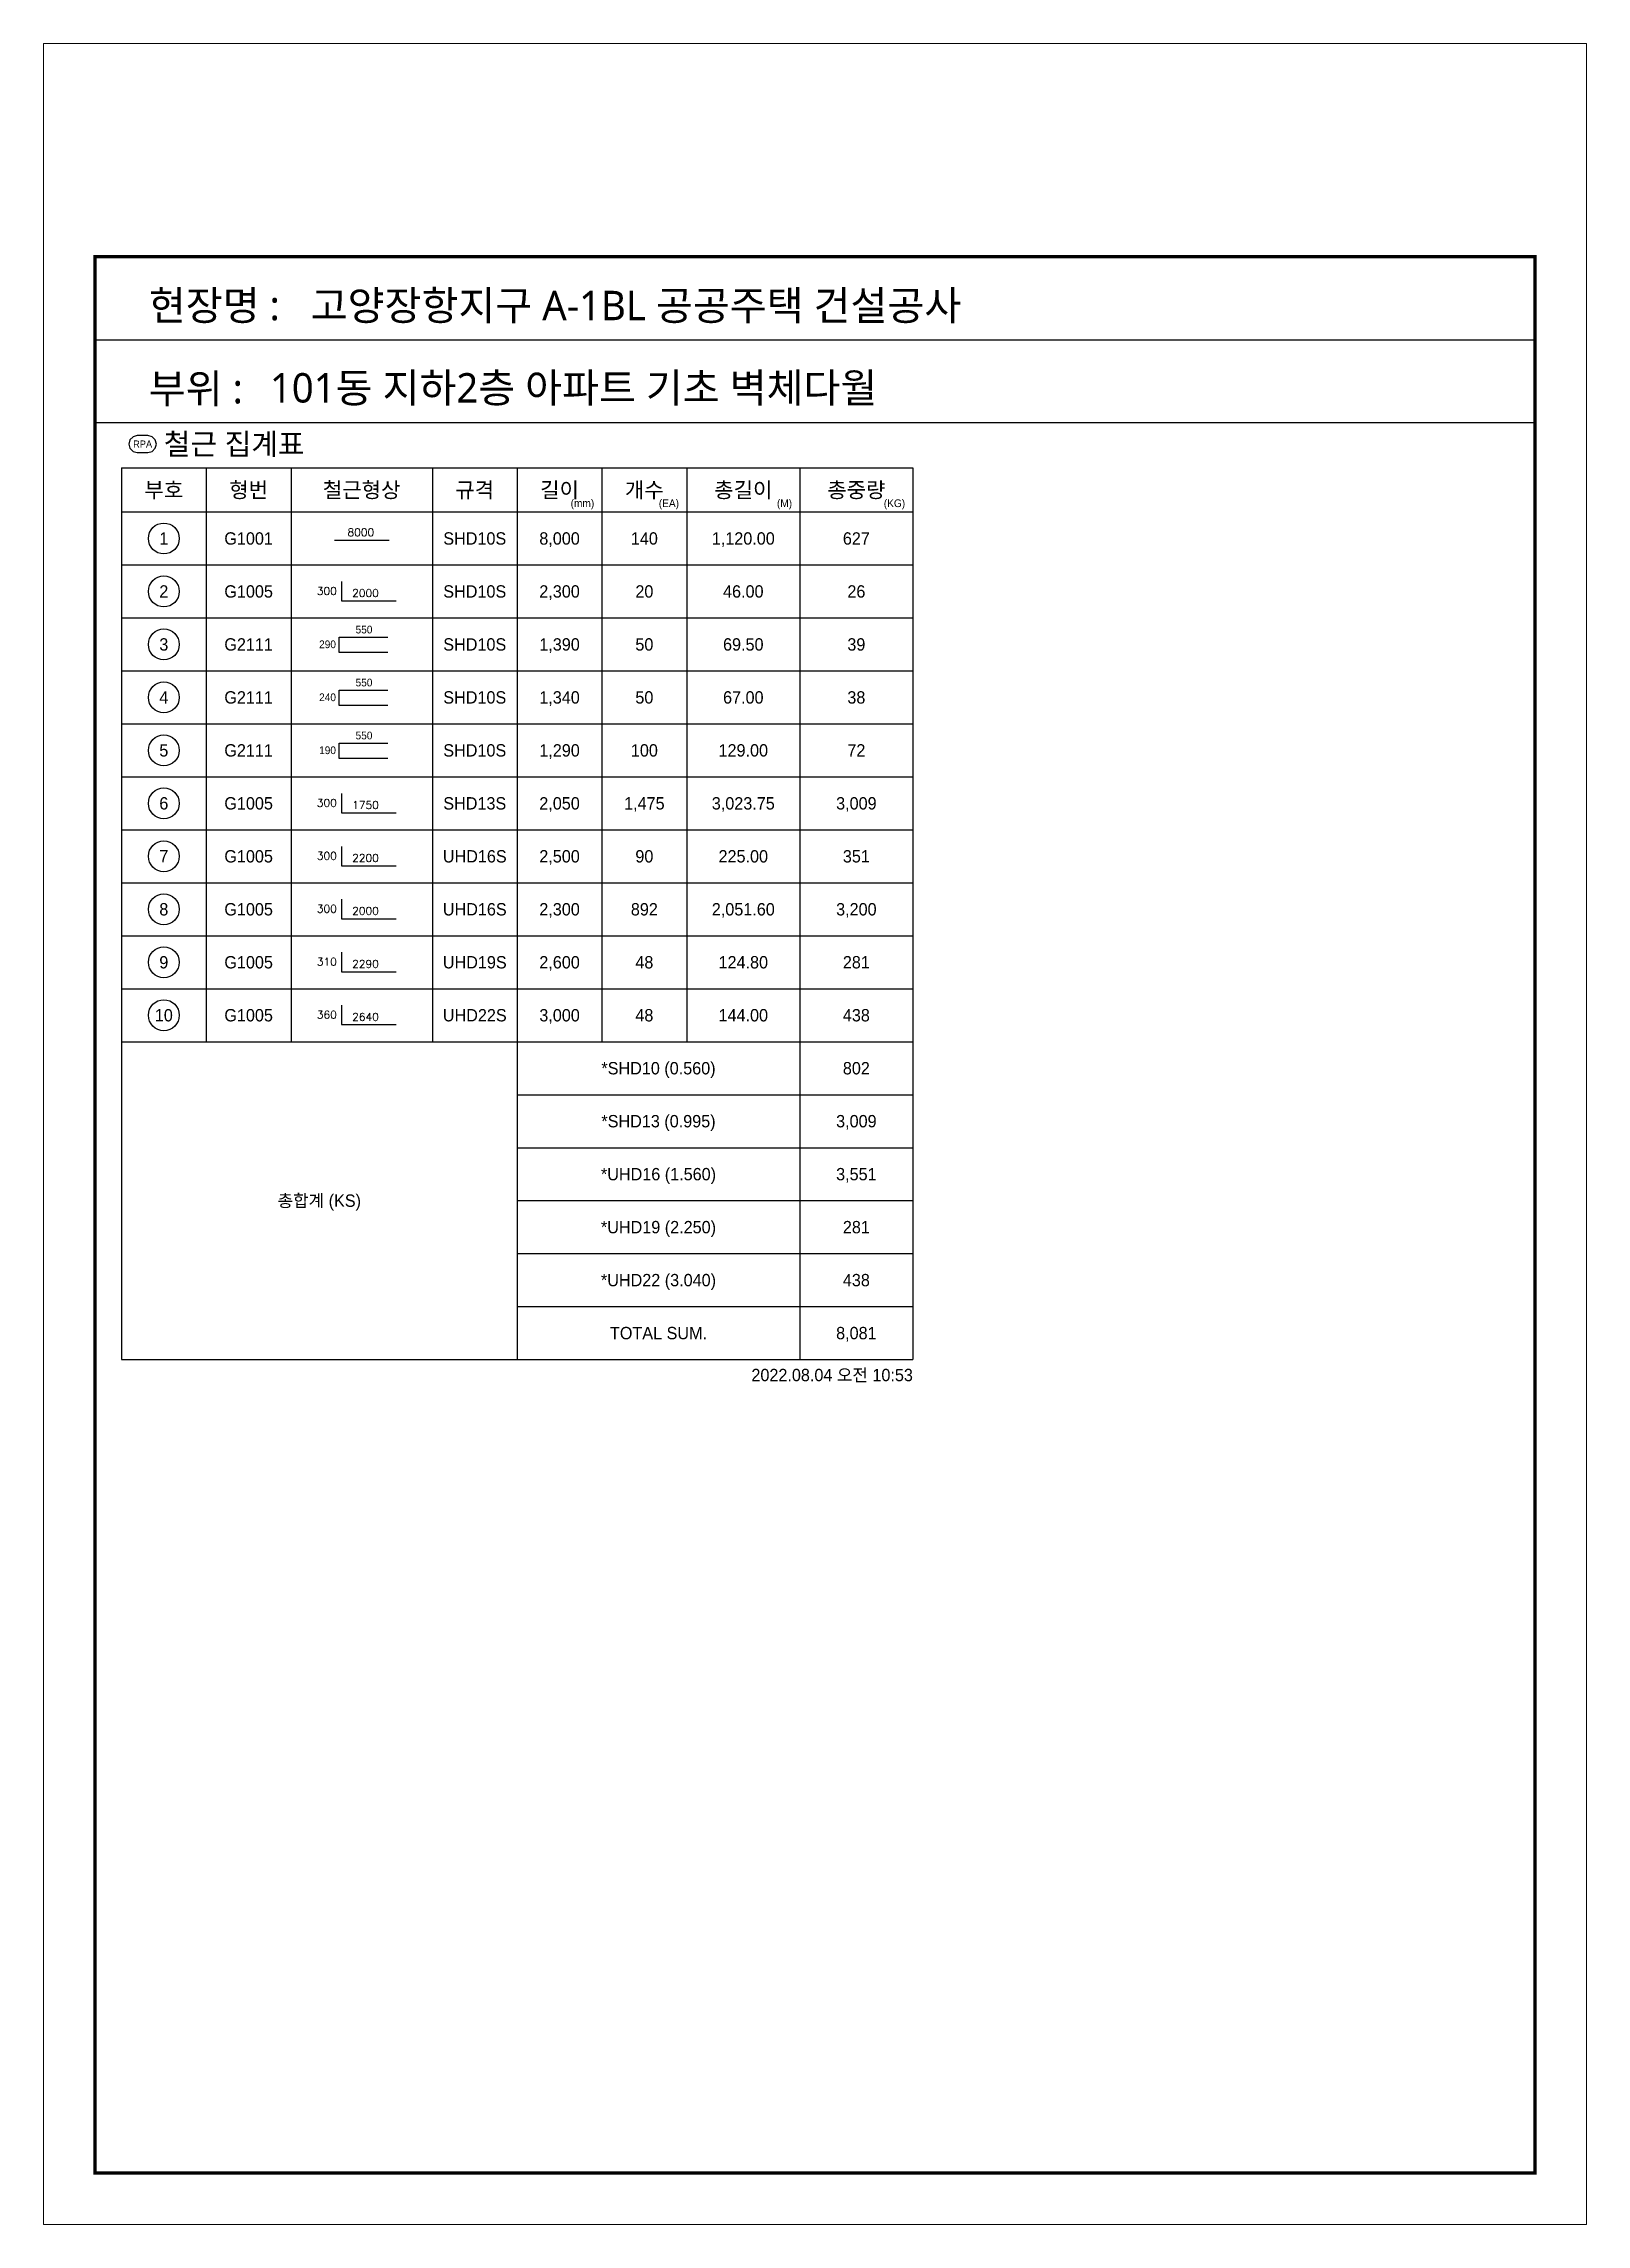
# Model space of a CAD drawing. Header units: millimetres. Extents: x 317501 to 814054, y -400799 to -14117.
# Drawn here: x 527621 to 543951, y -340504 to -317410 of the extents above; entities that cross this region are included whole.
import ezdxf
from ezdxf.enums import TextEntityAlignment as Align

# ---------------------------------------------------------------- set-up
doc = ezdxf.new("R2010")
doc.units = ezdxf.units.MM
doc.header["$LTSCALE"] = 38
for name, color, linetype in [('AMAC-TITLE', 7, 'Continuous'), ('FORM-L', 7, 'Continuous'), ('RP_DIM', 7, 'Continuous'), ('RP_TAG', 7, 'Continuous'), ('SHOPLINE', 7, 'Continuous'), ('XDIM', 7, 'Continuous')]:
    doc.layers.add(name, color=color, linetype=linetype)
doc.layers.add('TEXT', color=3, linetype='Continuous', lineweight=9)
doc.styles.add('RPWK1', font='Dotum.ttf', dxfattribs={"bigfont": 'whgtxt.shx'})
doc.styles.add('RPWK2', font='Dotum.ttf')
doc.styles.add('XRebar2', font='Romans.shx')
doc.styles.add('돋움', font='malgun.ttf')

msp = doc.modelspace()

# ---------------------------------------------------------------- texts
at = {"layer": 'AMAC-TITLE', "color": 2, "linetype": 'Continuous', "style": '돋움'}
msp.add_text('101동 지하2층 아파트 기초 벽체다월', height=311.415, dxfattribs=at).set_placement((530015.6, -321210.6))
at = {"layer": 'RP_DIM', "color": 7, "linetype": 'Continuous', "ltscale": 100, "style": 'RPWK1'}
for s, height, p in [('RPA', 74.8, (528668.7, -321649.8)), ('부호', 163.62, (528893.1, -322136)), ('형번', 163.62, (529790.7, -322136)), ('철근형상', 163.62, (530987.5, -322136)), ('규격', 163.62, (532184.3, -322136)), ('길이', 163.62, (533081.9, -322136)), ('개수', 163.62, (533979.5, -322136)), ('총길이', 163.62, (535026.7, -322136)), ('총중량', 163.62, (536223.5, -322136)), ('1', 130.9, (528893.1, -322650.2)), ('G1001', 130.9, (529790.7, -322650.2)), ('SHD10S', 130.9, (532184.3, -322650.2)), ('8,000', 130.9, (533081.9, -322650.2)), ('140', 130.9, (533979.5, -322650.2)), ('1,120.00', 130.9, (535026.7, -322650.2)), ('627', 130.9, (536223.5, -322650.2)), ('2', 130.9, (528893.1, -323211.2)), ('G1005', 130.9, (529790.7, -323211.2)), ('SHD10S', 130.9, (532184.3, -323211.2)), ('2,300', 130.9, (533081.9, -323211.2)), ('20', 130.9, (533979.5, -323211.2)), ('46.00', 130.9, (535026.7, -323211.2)), ('26', 130.9, (536223.5, -323211.2)), ('3', 130.9, (528893.1, -323772.2)), ('G2111', 130.9, (529790.7, -323772.2)), ('SHD10S', 130.9, (532184.3, -323772.2)), ('1,390', 130.9, (533081.9, -323772.2)), ('50', 130.9, (533979.5, -323772.2)), ('69.50', 130.9, (535026.7, -323772.2)), ('39', 130.9, (536223.5, -323772.2)), ('4', 130.9, (528893.1, -324333.2)), ('G2111', 130.9, (529790.7, -324333.2)), ('SHD10S', 130.9, (532184.3, -324333.2)), ('1,340', 130.9, (533081.9, -324333.2)), ('50', 130.9, (533979.5, -324333.2)), ('67.00', 130.9, (535026.7, -324333.2)), ('38', 130.9, (536223.5, -324333.2)), ('5', 130.9, (528893.1, -324894.2)), ('G2111', 130.9, (529790.7, -324894.2)), ('SHD10S', 130.9, (532184.3, -324894.2)), ('1,290', 130.9, (533081.9, -324894.2)), ('100', 130.9, (533979.5, -324894.2)), ('129.00', 130.9, (535026.7, -324894.2)), ('72', 130.9, (536223.5, -324894.2)), ('6', 130.9, (528893.1, -325455.2)), ('G1005', 130.9, (529790.7, -325455.2)), ('SHD13S', 130.9, (532184.3, -325455.2)), ('2,050', 130.9, (533081.9, -325455.2)), ('1,475', 130.9, (533979.5, -325455.2)), ('3,023.75', 130.9, (535026.7, -325455.2)), ('3,009', 130.9, (536223.5, -325455.2)), ('7', 130.9, (528893.1, -326016.2)), ('G1005', 130.9, (529790.7, -326016.2)), ('UHD16S', 130.9, (532184.3, -326016.2)), ('2,500', 130.9, (533081.9, -326016.2)), ('90', 130.9, (533979.5, -326016.2)), ('225.00', 130.9, (535026.7, -326016.2)), ('351', 130.9, (536223.5, -326016.2)), ('8', 130.9, (528893.1, -326577.2)), ('G1005', 130.9, (529790.7, -326577.2)), ('UHD16S', 130.9, (532184.3, -326577.2)), ('2,300', 130.9, (533081.9, -326577.2)), ('892', 130.9, (533979.5, -326577.2)), ('2,051.60', 130.9, (535026.7, -326577.2)), ('3,200', 130.9, (536223.5, -326577.2)), ('9', 130.9, (528893.1, -327138.2)), ('G1005', 130.9, (529790.7, -327138.2)), ('UHD19S', 130.9, (532184.3, -327138.2)), ('2,600', 130.9, (533081.9, -327138.2)), ('48', 130.9, (533979.5, -327138.2)), ('124.80', 130.9, (535026.7, -327138.2)), ('281', 130.9, (536223.5, -327138.2)), ('10', 130.9, (528893.1, -327699.2)), ('G1005', 130.9, (529790.7, -327699.2)), ('UHD22S', 130.9, (532184.3, -327699.2)), ('3,000', 130.9, (533081.9, -327699.2)), ('48', 130.9, (533979.5, -327699.2)), ('144.00', 130.9, (535026.7, -327699.2)), ('438', 130.9, (536223.5, -327699.2)), ('*SHD10 (0.560)', 130.899, (534129.1, -328260.2)), ('802', 130.9, (536223.5, -328260.2)), ('*SHD13 (0.995)', 130.899, (534129.1, -328821.2)), ('3,009', 130.9, (536223.5, -328821.2)), ('*UHD16 (1.560)', 130.899, (534129.1, -329382.2)), ('3,551', 130.9, (536223.5, -329382.2)), ('총합계 (KS)', 130.9, (530538.7, -329662.7)), ('*UHD19 (2.250)', 130.899, (534129.1, -329943.2)), ('281', 130.9, (536223.5, -329943.2)), ('*UHD22 (3.040)', 130.899, (534129.1, -330504.2)), ('438', 130.9, (536223.5, -330504.2)), ('TOTAL SUM.', 130.9, (534129.1, -331065.2)), ('8,081', 130.9, (536223.5, -331065.2))]:
    msp.add_text(s, height=height, dxfattribs=at).set_placement(p, align=Align.MIDDLE_CENTER)
msp.add_text('철근 집계표', height=224.4, dxfattribs=at).set_placement((528893.1, -321649.8), align=Align.MIDDLE_LEFT)
for s, p in [('(mm)', (533448.9, -322342.5)), ('(EA)', (534346.5, -322342.5)), ('(M)', (535543.3, -322342.5)), ('(KG)', (536740, -322342.5))]:
    msp.add_text(s, height=81.81, dxfattribs=at).set_placement(p, align=Align.BOTTOM_RIGHT)
msp.add_text('2022.08.04 오전 10:53', height=130.899, dxfattribs=at).set_placement((536821.9, -331443.9), align=Align.TOP_RIGHT)

# ---------------------------------------------------------------- blocks, each defined once
blk = doc.blocks.new('zsdfhetshts')
blk.add_lwpolyline([(0, 0), (15120, 0), (15120, 21384), (0, 21384)], close=True)
at = {"layer": 'FORM-L', "const_width": 32.6}
blk.add_lwpolyline([(504, 504), (14616, 504), (14616, 19296), (504, 19296)], close=True, dxfattribs=at)
at = {"layer": 'SHOPLINE'}
blk.add_line((504, 18480), (14625, 18480), dxfattribs=at)
blk.add_lwpolyline([(504, 19296), (14616, 19296), (14616, 17664), (504, 17664)], close=True, dxfattribs=at)
at = {"layer": 'AMAC-TITLE', "color": 3, "linetype": 'Continuous', "style": '돋움'}
for s, height, p in [('현장명 :', 288.3, (1031, 18672)), ('고양장항지구 A-1BL 공공주택 건설공사', 288.35, (2618, 18672)), ('부위 :', 288.3, (1031, 17857))]:
    blk.add_text(s, height=height, dxfattribs=at).set_placement(p)
blk = doc.blocks.new('DHS_G1001')
at = {"layer": 'XDIM', "color": 1, "linetype": 'Continuous', "ltscale": 2.91412e-318}
blk.add_lwpolyline([(-768, -45), (780, -45)], dxfattribs=at)
at = {"layer": 'XDIM', "color": 3, "linetype": 'Continuous', "ltscale": 2.91412e-318, "style": 'XRebar2'}
blk.add_attdef('A', text='', height=219, dxfattribs=at).set_placement((-27, -3), align=Align.BOTTOM_CENTER)
blk = doc.blocks.new('DHS_G1005')
at = {"layer": 'XDIM', "color": 1, "linetype": 'Continuous', "ltscale": 2.91412e-318}
blk.add_lwpolyline([(-573, 282), (-573, -267), (975, -267)], dxfattribs=at)
at = {"layer": 'XDIM', "color": 3, "linetype": 'Continuous', "ltscale": 2.91412e-318, "style": 'XRebar2'}
blk.add_attdef('A', text='', height=219, dxfattribs=at).set_placement((-708, -162), align=Align.BOTTOM_RIGHT)
blk.add_attdef('B', text='', height=219, dxfattribs=at).set_placement((105, -222), align=Align.BOTTOM_CENTER)
blk = doc.blocks.new('DHS_G2111')
at = {"layer": 'RP_TAG', "color": 0, "linetype": 'Continuous', "ltscale": 100}
blk.add_lwpolyline([(738.2862, -230.0696), (-633.6138, -230.0696), (-633.6138, 208.2304), (738.2862, 208.2304)], dxfattribs=at)
at = {"layer": 'RP_TAG', "color": 0, "linetype": 'Continuous', "ltscale": 100, "style": 'RPWK2'}
for tag, height, p in [('B', 218.75, (-728.1138, 3.0304)), ('C', 0.1, (0, 0))]:
    blk.add_attdef(tag, text='', height=height, dxfattribs=at).set_placement(p, align=Align.MIDDLE_RIGHT)
blk.add_attdef('A', text='', height=218.75, dxfattribs=at).set_placement((65.9862, 245.4304), align=Align.BOTTOM_CENTER)

# ---------------------------------------------------------------- linework, layer by layer
at = {"layer": 'RP_DIM', "color": 253, "linetype": 'Continuous', "ltscale": 100}
for p, q in [((528668.7, -321649.8), (528669.8, -321649.8)), ((528668.7, -321649.8), (528669.8, -321649.8)), ((528668.7, -321649.8), (528669.8, -321649.8)), ((528668.7, -321649.8), (528669.8, -321649.8)), ((528444.3, -321902.3), (536821.9, -321902.3)), ((528444.3, -321902.3), (528444.3, -331345.7)), ((529341.9, -321902.3), (529341.9, -322369.7)), ((530239.5, -321902.3), (530239.5, -322369.7)), ((531735.5, -321902.3), (531735.5, -322369.7)), ((532633.1, -321902.3), (532633.1, -322369.7)), ((533530.7, -321902.3), (533530.7, -322369.7)), ((534428.3, -321902.3), (534428.3, -322369.7)), ((535625.1, -321902.3), (535625.1, -322369.7)), ((536821.9, -321902.3), (536821.9, -322369.7)), ((536821.9, -321902.3), (536821.9, -331345.7)), ((528444.3, -322369.7), (536821.9, -322369.7)), ((529341.9, -322369.7), (529341.9, -327979.7)), ((530239.5, -322369.7), (530239.5, -327979.7)), ((531735.5, -322369.7), (531735.5, -327979.7)), ((532633.1, -322369.7), (532633.1, -331345.7)), ((533530.7, -322369.7), (533530.7, -327979.7)), ((534428.3, -322369.7), (534428.3, -327979.7)), ((535625.1, -322369.7), (535625.1, -331345.7)), ((528444.3, -322930.7), (536821.9, -322930.7)), ((528444.3, -323491.7), (536821.9, -323491.7)), ((528444.3, -324052.7), (536821.9, -324052.7)), ((528444.3, -324613.7), (536821.9, -324613.7)), ((528444.3, -325174.7), (536821.9, -325174.7)), ((528444.3, -325735.7), (536821.9, -325735.7)), ((528444.3, -326296.7), (536821.9, -326296.7)), ((528444.3, -326857.7), (536821.9, -326857.7)), ((528444.3, -327418.7), (536821.9, -327418.7)), ((528444.3, -327979.7), (536821.9, -327979.7)), ((532633.1, -328540.7), (536821.9, -328540.7)), ((532633.1, -329101.7), (536821.9, -329101.7)), ((532633.1, -329662.7), (536821.9, -329662.7)), ((532633.1, -330223.7), (536821.9, -330223.7)), ((532633.1, -330784.7), (536821.9, -330784.7)), ((528444.3, -331345.7), (536821.9, -331345.7))]:
    msp.add_line(p, q, dxfattribs=at)
at = {"layer": 'RP_DIM', "color": 7, "linetype": 'Continuous', "ltscale": 100}
msp.add_lwpolyline([(528612.6, -321739.6), (528724.8, -321739.6), (528769.7, -321727.5), (528802.5, -321694.7), (528814.6, -321649.8), (528802.5, -321604.9), (528769.7, -321572.1), (528724.8, -321560), (528612.6, -321560), (528567.7, -321572.1), (528534.9, -321604.9), (528522.9, -321649.8), (528534.9, -321694.7), (528567.7, -321727.5), (528612.6, -321739.6)], dxfattribs=at)
for centre in [(528893.1, -322650.2), (528893.1, -323211.2), (528893.1, -323772.2), (528893.1, -324333.2), (528893.1, -324894.2), (528893.1, -325455.2), (528893.1, -326016.2), (528893.1, -326577.2), (528893.1, -327138.2), (528893.1, -327699.2)]:
    msp.add_circle(centre, 163.6, dxfattribs=at)
at = {"layer": 'RP_DIM', "color": 253, "linetype": 'Continuous', "ltscale": 100}
msp.add_solid([(528444.3, -321902.3), (528444.4, -321902.3), (528444.3, -321902.3)], dxfattribs=at)

# ---------------------------------------------------------------- block references
at = {"layer": 'RP_DIM', "color": 7, "linetype": 'Continuous', "ltscale": 100, "xscale": 0.373997, "yscale": 0.373997, "zscale": 0.373997}
for name, p, values in [('DHS_G1001', (530987.5, -322650.2), {'A': '8000'}), ('DHS_G1005', (530987.5, -323211.2), {'A': '300', 'B': '2000'}), ('DHS_G2111', (530987.5, -323772.2), {'A': '550', 'B': '290', 'C': '550'}), ('DHS_G2111', (530987.5, -324333.2), {'A': '550', 'B': '240', 'C': '550'}), ('DHS_G2111', (530987.5, -324894.2), {'A': '550', 'B': '190', 'C': '550'}), ('DHS_G1005', (530987.5, -325455.2), {'A': '300', 'B': '1750'}), ('DHS_G1005', (530987.5, -326016.2), {'A': '300', 'B': '2200'}), ('DHS_G1005', (530987.5, -326577.2), {'A': '300', 'B': '2000'}), ('DHS_G1005', (530987.5, -327138.2), {'A': '310', 'B': '2290'}), ('DHS_G1005', (530987.5, -327699.2), {'A': '360', 'B': '2640'})]:
    msp.add_blockref(name, p, dxfattribs=at).add_auto_attribs(values)
at = {"layer": 'TEXT', "color": 4, "xscale": 1.08, "yscale": 1.08, "zscale": 1.08}
msp.add_blockref('zsdfhetshts', (527620.9, -340504.3), dxfattribs=at)

msp.set_redraw_order([(e.dxf.handle, doc.entitydb.next_handle()) for e in msp.query("TEXT MTEXT ATTDEF DIMENSION ARC_DIMENSION")])  # texts and dimensions are drawn at this point

doc.saveas('drawing.dxf')
